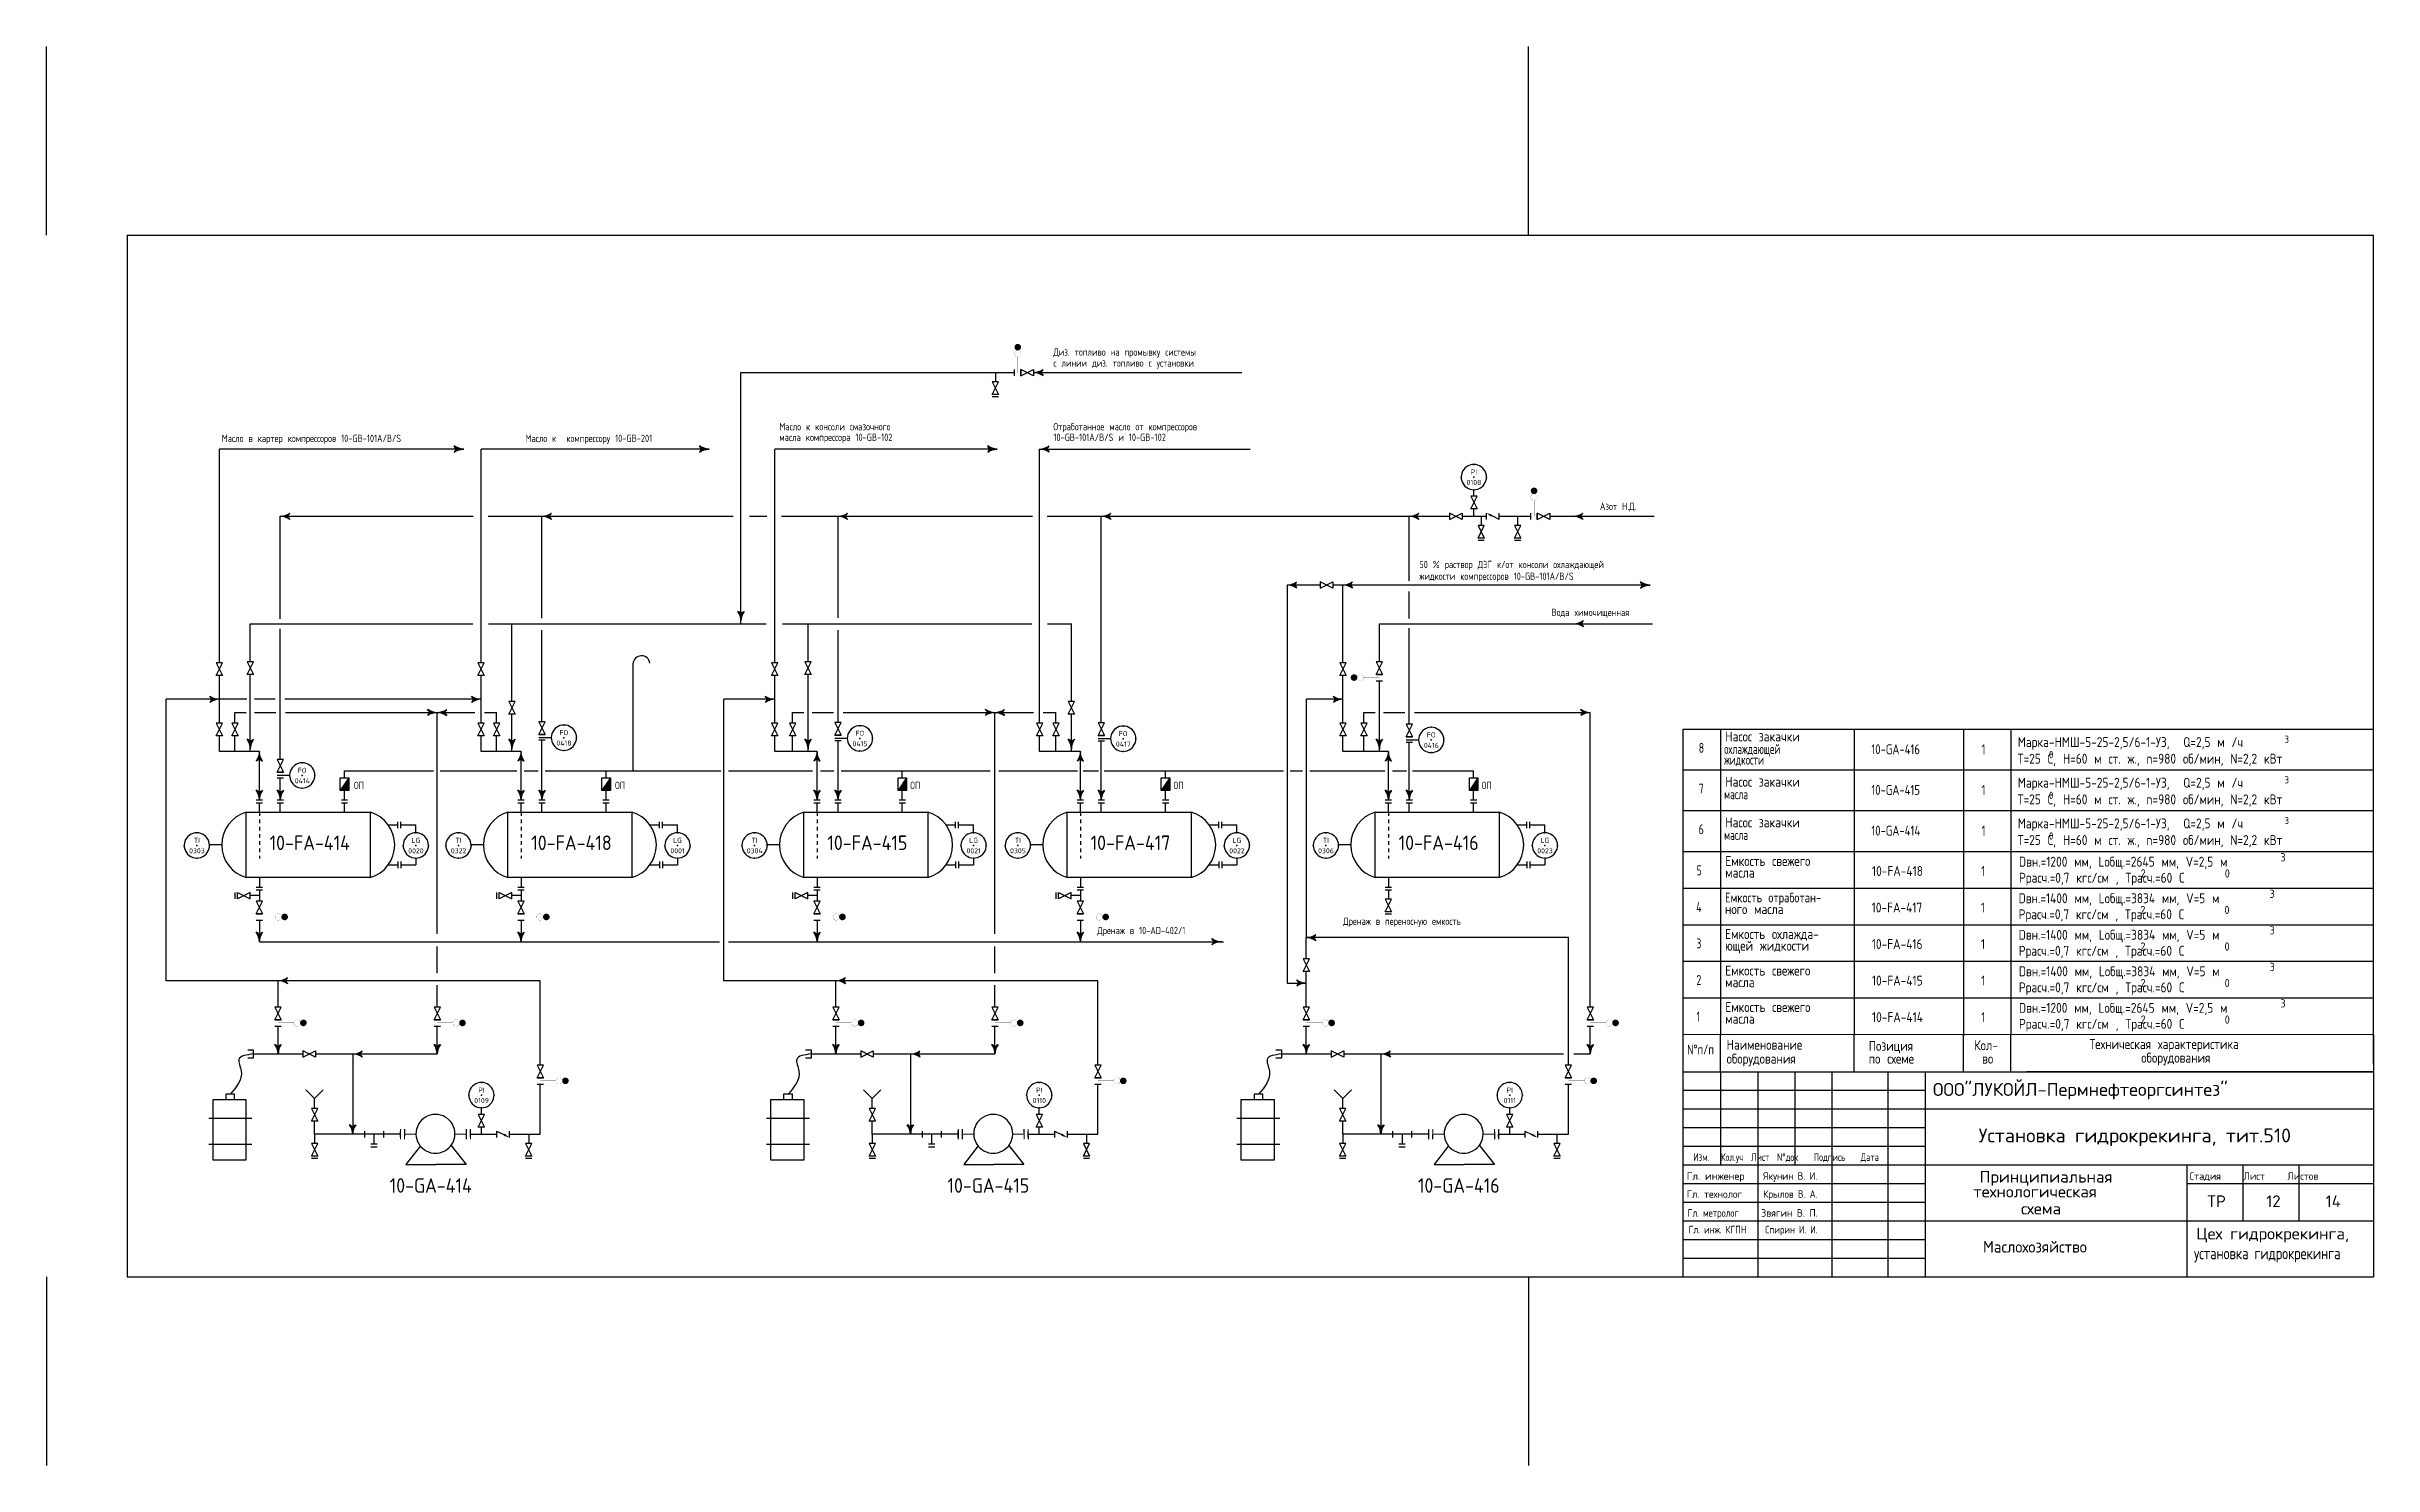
# Model space of a CAD drawing. Extents: x 191 to 392, y 167 to 206.
# Drawn here: x 190.6 to 254.7, y 166.7 to 205.8 of the extents above; entities that cross this region are included whole.
import ezdxf
from ezdxf.enums import TextEntityAlignment as Align

# ---------------------------------------------------------------- set-up
doc = ezdxf.new("R2010")
doc.units = 0
doc.linetypes.add('DASH', pattern=[0.15625, 0.09375, -0.0625])
doc.layers.get('0').update_dxf_attribs({"linetype": 'CONTINUOUS'})
for name, color, linetype in [('1', 2, 'CONTINUOUS'), ('CORPORATSERV', 3, 'CONTINUOUS'), ('IN-ATTRIBS', 7, 'CONTINUOUS'), ('IN-SOFTWARE', 7, 'CONTINUOUS'), ('IN-TEXT', 1, 'CONTINUOUS')]:
    doc.layers.add(name, color=color, linetype=linetype)
doc.styles.add('ATTRIBS', font='SIMPLEX', dxfattribs={"width": 0.8, "height": 0.125})
doc.styles.add('NARROW', font='simplex', dxfattribs={"width": 0.75, "height": 0.1})
doc.styles.add('S1', font='SIMPLEX.shx')
doc.styles.get("Standard").update_dxf_attribs({"font": 'ISOCP'})
doc.styles.add('STYLE', font='txt.shx', dxfattribs={"width": 0.8, "height": 4})

msp = doc.modelspace()

# ---------------------------------------------------------------- texts
at = {"color": 4, "linetype": 'CONTINUOUS', "ltscale": 2}
for s, p in [('10-FA-414', (196.699, 183.621)), ('10-FA-418', (203.909, 183.621)), ('10-FA-415', (212.068, 183.621)), ('10-FA-417', (219.322, 183.621)), ('10-FA-416', (227.81, 183.621)), ('10-GA-414', (200.009, 174.177)), ('10-GA-415', (215.378, 174.177)), ('10-GA-416', (228.342, 174.177))]:
    msp.add_text(s, height=0.4, dxfattribs=at).set_placement(p)
at = {"layer": '1', "color": 7, "style": 'S1'}
msp.add_text('ООО"ЛУКОЙЛ-Пермнефтеоргсинтез"', height=0.35601, dxfattribs=at).set_placement((242.532, 176.845))
at = {"layer": 'CORPORATSERV', "color": 1, "style": 'STYLE', "width": 0.8}
for s, p in [('Диз. топливо на промывку системы ', (218.298, 197.242, 0.172)), ('с линии диз. топливо с установки', (218.298, 196.94, 0.172)), ('Масло в картер компрессоров 10-GB-101А/В/S', (195.382, 194.864, 0.172)), ('Масло к  компрессору 10-GB-201', (203.752, 194.864, 0.172)), ('масла компрессора 10-GB-102', (210.747, 194.893, 0.172)), ('Масло к консоли смазочного ', (210.747, 195.186, 0.172)), ('10-GB-101A/B/S и 10-GB-102', (218.298, 194.893, 0.172)), ('Отработанное масло от компрессоров ', (218.298, 195.186, 0.172)), ('Азот Н.Д.', (233.358, 192.991, 0.172)), ('жидкости компрессоров 10-GB-101A/B/S', (228.38, 191.065, 0.172)), ('50 % раствор ДЭГ к/от консоли охлаждающей', (228.38, 191.389, 0.172)), ('Вода химочищенная', (232.024, 190.068, 0.172)), ('ОП', (199.023, 185.302, 0.172)), ('ОП', (206.219, 185.302, 0.172)), ('ОП', (214.351, 185.302, 0.172)), ('ОП', (221.61, 185.302, 0.172)), ('ОП', (230.098, 185.302, 0.172)), ('Дренаж в 10-АD-402/1', (219.506, 181.303, 0.172)), ('Дренаж в переносную емкость', (226.283, 181.558, 0.172))]:
    msp.add_text(s, height=0.2, dxfattribs=at).set_placement(p)
at = {"layer": 'CORPORATSERV', "color": 7}
for s, height, style, width, p in [('Насос закачки', 0.27315, 'STYLE', 0.8, (236.812, 186.612, 1.182)), ('Марка-НМШ-5-25-2,5/6-1-У3,  Q=2,5 м /ч', 0.27315, 'STYLE', 0.8, (244.869, 186.458, 1.182)), ('8', 0.273, 'STYLE', 0.7, (236.078, 186.299, 1.182)), ('жидкости', 0.2732, 'STYLE', 0.65, (236.781, 185.972, 1.182)), ('охлаждающей', 0.27315, 'STYLE', 0.65, (236.781, 186.268, 1.182)), ('10-GA-416', 0.2732, 'STYLE', 0.75, (240.837, 186.26, 1.182)), ('1', 0.273, 'STYLE', 0.8, (243.87, 186.257, 1.042)), ('Т=25 С, Н=60 м ст. ж., n=980 об/мин, N=2,2 кВт', 0.27315, 'STYLE', 0.8, (244.869, 186, 1.182)), ('7', 0.273, 'STYLE', 0.7, (236.078, 185.179, 1.182)), ('Насос закачки', 0.27315, 'STYLE', 0.8, (236.812, 185.365, 1.182)), ('10-GA-415', 0.2732, 'STYLE', 0.75, (240.837, 185.14, 1.182)), ('1', 0.273, 'STYLE', 0.8, (243.87, 185.137, 1.042)), ('Марка-НМШ-5-25-2,5/6-1-У3,  Q=2,5 м /ч', 0.27315, 'STYLE', 0.8, (244.869, 185.338, 1.182)), ('масла', 0.2732, 'STYLE', 0.65, (236.781, 185.021, 1.182)), ('Т=25 С, Н=60 м ст. ж., n=980 об/мин, N=2,2 кВт', 0.27315, 'STYLE', 0.8, (244.869, 184.88, 1.182)), ('6', 0.273, 'STYLE', 0.7, (236.078, 184.058, 1.182)), ('масла', 0.2732, 'STYLE', 0.65, (236.781, 183.9, 1.182)), ('Насос закачки', 0.27315, 'STYLE', 0.8, (236.812, 184.245, 1.182)), ('10-GA-414', 0.2732, 'STYLE', 0.75, (240.837, 184.019, 1.182)), ('1', 0.273, 'STYLE', 0.8, (243.87, 184.017, 1.042)), ('Т=25 С, Н=60 м ст. ж., n=980 об/мин, N=2,2 кВт', 0.27315, 'STYLE', 0.8, (244.869, 183.759, 1.182)), ('Марка-НМШ-5-25-2,5/6-1-У3,  Q=2,5 м /ч', 0.27315, 'STYLE', 0.8, (244.869, 184.217, 1.182)), ('Емкость свежего', 0.27315, 'STYLE', 0.8, (236.812, 183.182, 0.867)), ('Dвн.=1200 мм, Lобщ.=2645 мм, V=2,5 м', 0.27315, 'STYLE', 0.8, (244.904, 183.162, 1.037)), ('5', 0.273, 'STYLE', 0.7, (236.019, 182.922, 1.182)), ('масла', 0.2732, 'STYLE', 0.8, (236.812, 182.86, 0.867)), ('10-FA-418', 0.2732, 'STYLE', 0.8, (240.854, 182.906, 1.898)), ('1', 0.273, 'STYLE', 0.8, (243.863, 182.906, 1.043)), ('Ррасч.=0,7 кгс/см , Трасч.=60 С', 0.27315, 'STYLE', 0.8, (244.904, 182.72, 1.037)), ('4', 0.273, 'STYLE', 0.7, (236.01, 181.915, 1.182)), ('Емкость отработан-', 0.27, 'STYLE', 0.75, (236.803, 182.176, 0.866)), ('10-FA-417', 0.2732, 'STYLE', 0.8, (240.845, 181.9, 1.898)), ('1', 0.273, 'STYLE', 0.8, (243.854, 181.899, 1.042)), ('Dвн.=1400 мм, Lобщ.=3834 мм, V=5 м', 0.27315, 'STYLE', 0.8, (244.894, 182.155, 1.037)), ('ного масла', 0.2732, 'STYLE', 0.8, (236.803, 181.854, 0.866)), ('Ррасч.=0,7 кгс/см , Трасч.=60 С', 0.27315, 'STYLE', 0.8, (244.894, 181.714, 1.037)), ('3', 0.273, 'STYLE', 0.7, (236.013, 180.909, 0.846)), ('ющей жидкости', 0.27315, 'STYLE', 0.8, (236.806, 180.847, 0.53)), ('Емкость охлажда-', 0.27315, 'STYLE', 0.8, (236.806, 181.169, 0.53)), ('10-FA-416', 0.2732, 'STYLE', 0.8, (240.848, 180.893, 1.561)), ('1', 0.273, 'STYLE', 0.8, (243.857, 180.893, 0.706)), ('Dвн.=1400 мм, Lобщ.=3834 мм, V=5 м', 0.27315, 'STYLE', 0.8, (244.897, 181.148, 0.7)), ('Ррасч.=0,7 кгс/см , Трасч.=60 С', 0.27315, 'STYLE', 0.8, (244.897, 180.707, 0.7)), ('2', 0.273, 'STYLE', 0.7, (236.016, 179.902, 0.509)), ('Емкость свежего', 0.27315, 'STYLE', 0.8, (236.809, 180.162, 0.193)), ('Dвн.=1400 мм, Lобщ.=3834 мм, V=5 м', 0.27315, 'STYLE', 0.8, (244.901, 180.142, 0.363)), ('масла', 0.2732, 'STYLE', 0.8, (236.809, 179.841, 0.193)), ('10-FA-415', 0.2732, 'STYLE', 0.8, (240.851, 179.886, 1.224)), ('1', 0.273, 'STYLE', 0.8, (243.86, 179.886, 0.369)), ('Ррасч.=0,7 кгс/см , Трасч.=60 С', 0.27315, 'STYLE', 0.8, (244.901, 179.7, 0.363)), ('1', 0.273, 'STYLE', 0.7, (236.019, 178.895, 0.172)), ('масла', 0.2732, 'STYLE', 0.8, (236.812, 178.834, -0.144)), ('Емкость свежего', 0.27315, 'STYLE', 0.8, (236.812, 179.156, -0.144)), ('10-FA-414', 0.2732, 'STYLE', 0.8, (240.854, 178.88, 0.887)), ('1', 0.273, 'STYLE', 0.8, (243.863, 178.879, 0.032)), ('Dвн.=1200 мм, Lобщ.=2645 мм, V=2,5 м', 0.27315, 'STYLE', 0.8, (244.904, 179.135, 0.026)), ('Ррасч.=0,7 кгс/см , Трасч.=60 С', 0.27315, 'STYLE', 0.8, (244.904, 178.694, 0.026)), ('N%%dп/п', 0.2732, 'STYLE', 0.7, (235.762, 177.989, -0.689)), ('Наименование', 0.27315, 'STYLE', 0.8, (236.847, 178.119, -0.689)), ('Позиция', 0.2732, 'STYLE', 0.8, (240.764, 178.087, -0.689)), ('Кол-', 0.2732, 'STYLE', 0.8, (243.673, 178.103, -0.689)), ('Техническая характеристика', 0.27315, 'STYLE', 0.8, (246.843, 178.136, -0.689)), ('оборудования', 0.27315, 'STYLE', 0.8, (236.847, 177.734, -0.689)), ('по схеме', 0.2732, 'STYLE', 0.8, (240.764, 177.734, -0.689)), ('во', 0.2732, 'STYLE', 0.8, (243.889, 177.734, -0.689)), ('оборудования', 0.27315, 'STYLE', 0.8, (248.274, 177.761, -0.689)), ('Изм.   Кол.уч  Лист  N%%dдок    Подпись    Дата', 0.20855, 'S1', 0.75, (235.932, 175.054)), ('Гл. инженер', 0.20855, 'S1', 0.95, (235.749, 174.533)), ('Якунин В. И.', 0.20855, 'S1', 0.85, (237.858, 174.533)), ('Стадия     Лист     Листов', 0.20855, 'S1', 0.9, (249.602, 174.533)), ('Гл. технолог', 0.20855, 'S1', 0.9, (235.749, 174.037)), ('Крылов В. А.', 0.20855, 'S1', 0.85, (237.858, 174.037)), ('Гл. метролог', 0.20855, 'S1', 0.8, (235.775, 173.516)), ('Гл. инж. КГПН', 0.20855, 'S1', 0.8, (235.801, 173.057)), ('Звягин В. П.', 0.20855, 'S1', 0.9, (237.802, 173.516)), ('Спирин И. И.', 0.20855, 'S1', 0.8, (237.911, 173.057)), ('Маслохозяйство ', 0.32192, 'S1', 0.9, (243.913, 172.528, 0.861)), ('установка гидрокрекинга', 0.32192, 'S1', 0.75, (249.727, 172.345))]:
    msp.add_text(s, height=height, dxfattribs=dict(at, style=style, width=width)).set_placement(p)
at = {"layer": 'CORPORATSERV', "color": 7, "style": 'S1'}
for s, height, p in [('Установка гидрокрекинга, тит.510', 0.38307, (243.793, 175.565)), ('Принципиальная', 0.32192, (243.819, 174.456)), ('технологическая ', 0.32192, (243.644, 174.047)), ('схема', 0.3219, (244.96, 173.579)), ('ТР', 0.3219, (250.092, 173.782)), ('12', 0.3219, (251.716, 173.782)), ('14', 0.3219, (253.354, 173.782)), ('Цех гидрокрекинга,', 0.32192, (249.786, 172.892))]:
    msp.add_text(s, height=height, dxfattribs=at).set_placement(p)
at = {"layer": 'IN-TEXT', "color": 7}
for s, height, p in [('3', 0.2, (252.218, 186.574, 1.182)), ('0', 0.2, (245.73, 186.147, 1.182)), ('3', 0.2, (252.218, 185.453, 1.182)), ('0', 0.2, (245.73, 185.027, 1.182)), ('0', 0.2, (245.73, 183.906, 1.182)), ('3', 0.2, (252.218, 184.333, 1.182)), ('3', 0.227, (252.108, 183.307, 1.037)), ('2', 0.227, (248.257, 182.862, 1.037)), ('0', 0.227, (250.574, 182.862, 1.037)), ('3', 0.227, (251.805, 182.301, 1.037)), ('2', 0.227, (248.248, 181.855, 1.037)), ('0', 0.227, (250.565, 181.855, 1.037)), ('3', 0.227, (251.808, 181.294, 0.7)), ('2', 0.227, (248.251, 180.848, 0.7)), ('0', 0.227, (250.568, 180.848, 0.7)), ('3', 0.227, (251.811, 180.287, 0.363)), ('2', 0.227, (248.254, 179.842, 0.363)), ('0', 0.227, (250.571, 179.842, 0.363)), ('2', 0.227, (248.257, 178.835, 0.026)), ('0', 0.227, (250.574, 178.835, 0.026)), ('3', 0.227, (252.108, 179.281, 0.026))]:
    msp.add_text(s, height=height, dxfattribs=at).set_placement(p)

# ---------------------------------------------------------------- blocks, each defined once
blk = doc.blocks.new('-ARROW')
blk.add_line((0.085, 0), (0.125, 0))
for points in [[(0.085, 0), (0, 0), (0.085, 0), (0.124, 0.025)], [(0.085, 0), (0, 0), (0.085, 0), (0.124, -0.025)]]:
    blk.add_solid(points)
blk = doc.blocks.new('PI35')
at = {"layer": 'IN-ATTRIBS'}
for p in [(-0.25, 0), (0, 0.25), (0, 0), (0.25, 0), (0, -0.25)]:
    blk.add_point(p, dxfattribs=at)
at = {"layer": 'IN-ATTRIBS', "flags": 1}
for tag, style, width, p in [('DWGNO', 'ATTRIBS', 0.8, (0.003, 0.447)), ('IDNUM', 'ATTRIBS', 0.8, (0.009, 0.584)), ('FILENO', 'ATTRIBS', 0.8, (-0.003, 0.311)), ('LOC', 'ATTRIBS', 0.8, (-0.08, -0.422)), ('INSTALL', 'ATTRIBS', 0.8, (-0.087, -0.699)), ('DATE', 'ATTRIBS', 0.8, (-0.088, -0.969)), ('SERV', 'ATTRIBS', 0.8, (-0.083, -0.838)), ('SIG', 'ATTRIBS', 0.8, (-0.087, -0.563)), ('CSYS', 'NARROW', 0.75, (-0.087, -1.243)), ('DES', 'NARROW', 0.75, (-0.087, -1.102))]:
    blk.add_attdef(tag, text='', height=0.1, dxfattribs=dict(at, style=style, width=width)).set_placement(p, align=Align.CENTER)
at = {"layer": 'IN-ATTRIBS', "style": 'ATTRIBS'}
blk.add_attdef('SYSCDV', text='', height=0.1, dxfattribs=at).set_placement((-0.312, 0.141), align=Align.RIGHT)
at = {"layer": 'IN-ATTRIBS', "style": 'ATTRIBS', "flags": 1}
blk.add_attdef('SYSCDI', text='', height=0.1, dxfattribs=at).set_placement((-0.312, 0.312), align=Align.RIGHT)
at = {"layer": 'IN-ATTRIBS', "style": 'S1'}
for tag, p in [('INSTTYPE', (0, 0.05)), ('TAGNUM', (0.002, -0.156)), ('MD', (0.402, -0.565)), ('SZ', (0.402, -0.696))]:
    blk.add_attdef(tag, text='', height=0.1, dxfattribs=at).set_placement(p, align=Align.CENTER)
for tag, p in [('A1', (0.323, 0.115)), ('A2', (0.323, -0.035)), ('XT', (0.324, 0.257)), ('A3', (0.323, -0.185)), ('RES', (0.323, -0.342))]:
    blk.add_attdef(tag, p, '', height=0.1, dxfattribs=at)
blk = doc.blocks.new('PE2')
for points in [[(0, 0, 0.150368), (0.188, 0.062, 0.150368)], [(0.125, 0, 0.206864), (0.188, 0.062, 0.206864)], [(0.125, 0, -0.206864), (0.188, -0.062, -0.206864)]]:
    blk.add_lwpolyline(points, format="xyb")
blk.add_arc((-0.008, -0.336), 0.336, 54.4623, 88.6678)
for points in [[(0, 0), (0.125, 0), (0.04, 0.003), (0.141, 0.008)], [(0, 0), (0.125, 0), (0.04, -0.003), (0.141, -0.008)], [(0.04, 0.003), (0.141, 0.008), (0.079, 0.011), (0.156, 0.019)], [(0.079, 0.011), (0.156, 0.019), (0.117, 0.024), (0.169, 0.031)], [(0.117, 0.024), (0.169, 0.031), (0.154, 0.041), (0.179, 0.046)], [(0.154, 0.041), (0.179, 0.046), (0.188, 0.062)], [(0.04, -0.003), (0.141, -0.008), (0.079, -0.011), (0.156, -0.019)], [(0.079, -0.011), (0.156, -0.019), (0.117, -0.024), (0.169, -0.031)], [(0.117, -0.024), (0.169, -0.031), (0.154, -0.041), (0.179, -0.046)], [(0.154, -0.041), (0.179, -0.046), (0.188, -0.062)]]:
    blk.add_solid(points)

# ---------------------------------------------------------------- hatches: boundary and pattern name
for points in [[(198.648, 185.257), (198.88, 185.257), (198.88, 185.608)], [(205.858, 185.257), (206.09, 185.257), (206.09, 185.608)], [(214.017, 185.257), (214.249, 185.257), (214.249, 185.608)], [(221.271, 185.257), (221.503, 185.257), (221.503, 185.608)], [(229.759, 185.257), (229.991, 185.257), (229.991, 185.608)]]:
    msp.add_hatch(color=5).paths.add_polyline_path(points)

# ---------------------------------------------------------------- linework, layer by layer
at = {"color": 7}
for p, q in [((190.554, 200.561), (190.554, 205.76)), ((231.391, 200.561), (231.391, 205.76)), ((204.115, 186.718), (204.46, 186.718)), ((212.274, 186.7), (212.619, 186.7)), ((219.528, 186.69), (219.873, 186.69)), ((228.016, 186.656), (228.361, 186.656)), ((196.905, 185.68), (197.25, 185.68)), ((200.313, 184.311), (200.73, 184.311)), ((200.73, 184.097), (200.73, 184.311)), ((207.523, 184.311), (207.94, 184.311)), ((207.94, 184.097), (207.94, 184.311)), ((215.682, 184.311), (216.099, 184.311)), ((216.099, 184.097), (216.099, 184.311)), ((222.936, 184.311), (223.353, 184.311)), ((223.353, 184.097), (223.353, 184.311)), ((231.424, 184.311), (231.841, 184.311)), ((231.841, 184.097), (231.841, 184.311)), ((195.381, 183.762), (195.043, 183.762)), ((200.73, 183.4), (200.73, 183.213)), ((202.591, 183.762), (202.254, 183.762)), ((207.94, 183.4), (207.94, 183.213)), ((210.75, 183.762), (210.412, 183.762)), ((216.099, 183.4), (216.099, 183.213)), ((218.004, 183.762), (217.667, 183.762)), ((223.353, 183.4), (223.353, 183.213)), ((226.492, 183.762), (226.154, 183.762)), ((231.841, 183.4), (231.841, 183.213)), ((200.313, 183.213), (200.73, 183.213)), ((207.523, 183.213), (207.94, 183.213)), ((215.682, 183.213), (216.099, 183.213)), ((222.936, 183.213), (223.353, 183.213)), ((231.424, 183.213), (231.841, 183.213)), ((235.647, 178.542, 0.172), (254.672, 178.543, 0.001)), ((236.676, 177.506), (236.676, 178.542, -0.144)), ((240.365, 177.506, 1.033), (240.365, 178.542, 0.887)), ((243.377, 177.506, 0.172), (243.377, 178.542, 0.026)), ((244.683, 177.506, 0.172), (244.683, 178.542, 0.026)), ((235.647, 177.506, 0.172), (254.672, 177.506, 0.172)), ((235.647, 177.002, 0.861), (242.332, 177.002, 0.861)), ((239.761, 171.861, 0.861), (239.761, 177.506, 0.861)), ((241.303, 171.861, 0.861), (241.303, 177.506, 0.861)), ((242.332, 171.861, 0.861), (242.332, 177.506, 0.861)), ((254.672, 177.506, 0.172), (245.108, 177.506, 0.172)), ((235.647, 176.488, 0.861), (254.672, 176.488, 0.861)), ((235.647, 175.974, 0.861), (242.332, 175.974, 0.861)), ((235.647, 175.46, 0.861), (242.332, 175.46, 0.861)), ((235.647, 174.946, 0.861), (254.672, 174.946, 0.861)), ((235.647, 174.431, 0.861), (242.332, 174.431, 0.861)), ((249.53, 174.946, 0.861), (249.53, 171.861, 0.861)), ((249.53, 174.431, 0.861), (254.672, 174.431, 0.861)), ((251.073, 174.946, 0.861), (251.073, 173.403, 0.861)), ((252.615, 174.946, 0.861), (252.615, 173.403, 0.861)), ((235.647, 173.917, 0.861), (242.332, 173.917, 0.861)), ((235.647, 173.403, 0.861), (254.672, 173.403, 0.861)), ((235.647, 172.889, 0.861), (242.332, 172.889, 0.861)), ((190.554, 171.861), (190.554, 166.663)), ((231.391, 171.861), (231.391, 166.663)), ((235.647, 172.375, 0.861), (242.332, 172.375, 0.861)), ((254.653, 171.861), (254.672, 171.861))]:
    msp.add_line(p, q, dxfattribs=at)
at = {"color": 2}
for p, q in [((217.229, 196.691), (217.229, 196.865)), ((217.403, 196.691), (217.403, 196.865)), ((216.7, 196.778), (216.7, 196.523)), ((230.085, 192.819), (230.085, 192.564)), ((230.229, 192.732), (230.229, 192.907)), ((230.578, 192.732), (230.578, 192.907)), ((231.087, 192.819), (231.087, 192.564)), ((231.456, 192.732), (231.456, 192.907)), ((231.63, 192.732), (231.63, 192.907)), ((227.192, 188.46), (227.367, 188.46)), ((227.192, 188.285), (227.367, 188.285)), ((204.117, 186.803), (204.292, 186.803)), ((204.117, 186.653), (204.292, 186.653)), ((212.276, 186.784), (212.45, 186.784)), ((212.276, 186.635), (212.45, 186.635)), ((219.53, 186.774), (219.705, 186.774)), ((219.53, 186.625), (219.705, 186.625)), ((228.018, 186.74), (228.192, 186.74)), ((228.018, 186.591), (228.192, 186.591)), ((196.907, 185.764), (197.081, 185.764)), ((196.907, 185.614), (197.081, 185.614)), ((196.331, 185.004), (196.505, 185.004)), ((196.331, 184.923), (196.505, 184.923)), ((196.418, 184.662), (196.418, 184.923)), ((196.907, 185.004), (197.081, 185.004)), ((196.907, 184.923), (197.081, 184.923)), ((196.994, 184.662), (196.994, 184.923)), ((198.677, 185.004), (198.851, 185.004)), ((198.677, 184.923), (198.851, 184.923)), ((198.764, 184.662), (198.764, 184.923)), ((203.541, 185.004), (203.715, 185.004)), ((203.541, 184.923), (203.715, 184.923)), ((203.628, 184.662), (203.628, 184.923)), ((204.117, 185.004), (204.292, 185.004)), ((204.117, 184.923), (204.292, 184.923)), ((204.204, 184.662), (204.204, 184.923)), ((205.887, 185.004), (206.061, 185.004)), ((205.887, 184.923), (206.061, 184.923)), ((205.974, 184.662), (205.974, 184.923)), ((211.7, 185.004), (211.874, 185.004)), ((211.7, 184.923), (211.874, 184.923)), ((211.787, 184.662), (211.787, 184.923)), ((212.276, 185.004), (212.45, 185.004)), ((212.276, 184.923), (212.45, 184.923)), ((212.363, 184.662), (212.363, 184.923)), ((214.046, 185.004), (214.22, 185.004)), ((214.046, 184.923), (214.22, 184.923)), ((214.133, 184.662), (214.133, 184.923)), ((218.954, 185.004), (219.128, 185.004)), ((218.954, 184.923), (219.128, 184.923)), ((219.041, 184.662), (219.041, 184.923)), ((219.53, 185.004), (219.705, 185.004)), ((219.53, 184.923), (219.705, 184.923)), ((219.617, 184.662), (219.617, 184.923)), ((221.3, 185.004), (221.474, 185.004)), ((221.3, 184.923), (221.474, 184.923)), ((221.387, 184.662), (221.387, 184.923)), ((227.442, 185.004), (227.616, 185.004)), ((227.442, 184.923), (227.616, 184.923)), ((227.529, 184.662), (227.529, 184.923)), ((228.018, 185.004), (228.192, 185.004)), ((228.018, 184.923), (228.192, 184.923)), ((228.105, 184.662), (228.105, 184.923)), ((229.788, 185.004), (229.962, 185.004)), ((229.788, 184.923), (229.962, 184.923)), ((229.875, 184.662), (229.875, 184.923)), ((199.971, 184.311), (200.232, 184.311)), ((200.232, 184.224), (200.232, 184.398)), ((200.313, 184.224), (200.313, 184.398)), ((207.181, 184.311), (207.442, 184.311)), ((207.442, 184.224), (207.442, 184.398)), ((207.523, 184.224), (207.523, 184.398)), ((215.34, 184.311), (215.601, 184.311)), ((215.601, 184.224), (215.601, 184.398)), ((215.682, 184.224), (215.682, 184.398)), ((222.594, 184.311), (222.855, 184.311)), ((222.855, 184.224), (222.855, 184.398)), ((222.936, 184.224), (222.936, 184.398)), ((231.082, 184.311), (231.343, 184.311)), ((231.343, 184.224), (231.343, 184.398)), ((231.424, 184.224), (231.424, 184.398)), ((196.418, 182.862), (196.418, 182.6)), ((199.971, 183.213), (200.232, 183.213)), ((200.232, 183.3), (200.232, 183.125)), ((200.313, 183.3), (200.313, 183.125)), ((203.628, 182.862), (203.628, 182.6)), ((207.181, 183.213), (207.442, 183.213)), ((207.442, 183.3), (207.442, 183.125)), ((207.523, 183.3), (207.523, 183.125)), ((211.787, 182.862), (211.787, 182.6)), ((215.34, 183.213), (215.601, 183.213)), ((215.601, 183.3), (215.601, 183.125)), ((215.682, 183.3), (215.682, 183.125)), ((219.041, 182.862), (219.041, 182.6)), ((222.594, 183.213), (222.855, 183.213)), ((222.855, 183.3), (222.855, 183.125)), ((222.936, 183.3), (222.936, 183.125)), ((227.529, 182.862), (227.529, 182.6)), ((231.082, 183.213), (231.343, 183.213)), ((231.343, 183.3), (231.343, 183.125)), ((231.424, 183.3), (231.424, 183.125)), ((196.418, 182.366), (196.163, 182.366)), ((196.331, 182.6), (196.505, 182.6)), ((196.331, 182.52), (196.505, 182.52)), ((203.628, 182.366), (203.373, 182.366)), ((203.541, 182.6), (203.715, 182.6)), ((203.541, 182.52), (203.715, 182.52)), ((211.787, 182.366), (211.532, 182.366)), ((211.7, 182.6), (211.874, 182.6)), ((211.7, 182.52), (211.874, 182.52)), ((219.041, 182.366), (218.786, 182.366)), ((218.954, 182.6), (219.128, 182.6)), ((218.954, 182.52), (219.128, 182.52)), ((227.442, 182.6), (227.616, 182.6)), ((227.442, 182.52), (227.616, 182.52)), ((227.529, 182.52), (227.529, 182.265)), ((196.331, 181.864), (196.505, 181.864)), ((196.331, 181.689), (196.505, 181.689)), ((203.541, 181.864), (203.715, 181.864)), ((203.541, 181.689), (203.715, 181.689)), ((211.7, 181.864), (211.874, 181.864)), ((211.7, 181.689), (211.874, 181.689)), ((218.954, 181.864), (219.128, 181.864)), ((218.954, 181.689), (219.128, 181.689)), ((196.847, 178.943), (197.021, 178.943)), ((201.231, 178.943), (201.405, 178.943)), ((212.216, 178.943), (212.39, 178.943)), ((216.6, 178.943), (216.774, 178.943)), ((225.179, 178.943), (225.354, 178.943)), ((233.004, 178.943), (233.178, 178.943)), ((196.847, 178.769), (197.021, 178.769)), ((201.231, 178.769), (201.405, 178.769)), ((212.216, 178.769), (212.39, 178.769)), ((216.6, 178.769), (216.774, 178.769)), ((225.179, 178.769), (225.354, 178.769)), ((233.004, 178.769), (233.178, 178.769)), ((204.069, 177.348), (204.243, 177.348)), ((204.069, 177.173), (204.243, 177.173)), ((219.438, 177.348), (219.612, 177.348)), ((219.438, 177.173), (219.612, 177.173)), ((232.401, 177.348), (232.575, 177.348)), ((232.401, 177.173), (232.575, 177.173)), ((197.938, 175.788), (197.938, 175.533)), ((199.574, 175.788), (199.574, 175.526)), ((202.957, 175.875), (202.957, 175.701)), ((203.306, 175.875), (203.306, 175.701)), ((203.841, 175.788), (203.841, 175.533)), ((213.307, 175.788), (213.307, 175.533)), ((214.943, 175.788), (214.943, 175.526)), ((218.326, 175.875), (218.326, 175.701)), ((218.675, 175.875), (218.675, 175.701)), ((219.21, 175.788), (219.21, 175.533)), ((226.27, 175.788), (226.27, 175.533)), ((227.906, 175.788), (227.906, 175.526)), ((231.289, 175.875), (231.289, 175.701)), ((231.638, 175.875), (231.638, 175.701)), ((232.173, 175.788), (232.173, 175.533)), ((199.487, 175.526), (199.661, 175.526)), ((199.487, 175.446), (199.661, 175.446)), ((214.856, 175.526), (215.03, 175.526)), ((214.856, 175.446), (215.03, 175.446)), ((227.819, 175.526), (227.993, 175.526)), ((227.819, 175.446), (227.993, 175.446))]:
    msp.add_line(p, q, dxfattribs=at)
at = {"color": 5}
for p, q in [((209.688, 189.855), (209.688, 196.778)), ((209.688, 196.778), (217.229, 196.778)), ((217.752, 196.778), (223.49, 196.778)), ((196.994, 192.819), (202.313, 192.819)), ((196.994, 189.987), (196.994, 192.819)), ((202.723, 192.819), (209.475, 192.819)), ((204.204, 190.012), (204.204, 192.819)), ((209.927, 192.819), (210.399, 192.819)), ((210.809, 192.819), (217.726, 192.819)), ((212.363, 190.02), (212.363, 192.819)), ((218.13, 192.819), (229.213, 192.819)), ((219.617, 187.123), (219.617, 192.819)), ((228.105, 191.041), (228.105, 192.819)), ((229.562, 192.819), (230.229, 192.819)), ((230.578, 192.819), (231.456, 192.819)), ((231.979, 192.819), (234.852, 192.819)), ((224.737, 190.921), (224.737, 179.956)), ((225.648, 190.921), (224.737, 190.921)), ((226.275, 190.921), (225.997, 190.921)), ((228.105, 190.004), (228.105, 190.745)), ((196.168, 188.808), (196.168, 189.855)), ((196.168, 189.855), (202.304, 189.855)), ((202.732, 189.855), (210.38, 189.855)), ((203.379, 187.71), (203.379, 189.855)), ((210.83, 189.855), (217.707, 189.855)), ((211.537, 188.808), (211.537, 189.855)), ((218.136, 189.855), (218.792, 189.855)), ((218.792, 187.71), (218.792, 189.855)), ((227.279, 188.808), (227.279, 189.855)), ((227.279, 189.855), (234.803, 189.855)), ((196.994, 186.113), (196.994, 189.716)), ((204.204, 187.151), (204.204, 189.683)), ((212.363, 187.133), (212.363, 189.675)), ((228.105, 187.089), (228.105, 189.732)), ((206.714, 185.803), (206.714, 188.748)), ((196.168, 186.331), (196.168, 188.46)), ((211.537, 186.331), (211.537, 188.46)), ((227.279, 186.331), (227.279, 188.285)), ((195.744, 187.12), (195.744, 187.41)), ((195.744, 187.41), (196.054, 187.41)), ((196.285, 187.41), (196.87, 187.41)), ((197.135, 187.41), (202.359, 187.41)), ((201.318, 181.312), (201.318, 187.41)), ((202.625, 187.41), (202.954, 187.41)), ((202.954, 187.12), (202.954, 187.41)), ((203.379, 186.331), (203.379, 187.361)), ((211.113, 187.41), (211.424, 187.41)), ((211.113, 187.12), (211.113, 187.41)), ((211.654, 187.41), (212.239, 187.41)), ((212.504, 187.41), (217.75, 187.41)), ((216.687, 181.312), (216.687, 187.41)), ((218.016, 187.41), (218.367, 187.41)), ((218.367, 187.12), (218.367, 187.41)), ((218.792, 186.331), (218.792, 187.361)), ((226.855, 187.12), (226.855, 187.41)), ((226.855, 187.41), (227.166, 187.41)), ((227.396, 187.41), (227.981, 187.41)), ((228.246, 187.41), (233.091, 187.41)), ((233.091, 181.081), (233.091, 187.41)), ((195.744, 186.331), (195.744, 186.771)), ((202.954, 186.331), (202.954, 186.771)), ((204.204, 185.004), (204.204, 186.653)), ((211.113, 186.331), (211.113, 186.771)), ((212.363, 185.004), (212.363, 186.635)), ((218.367, 186.331), (218.367, 186.771)), ((219.617, 185.004), (219.617, 186.625)), ((226.855, 186.331), (226.855, 186.771)), ((228.105, 185.004), (228.105, 186.591)), ((196.994, 185.004), (196.994, 185.614)), ((198.88, 185.608), (198.648, 185.257)), ((198.764, 185.608), (198.764, 185.803)), ((198.764, 185.803), (201.22, 185.803)), ((201.4, 185.803), (203.514, 185.803)), ((203.713, 185.803), (204.103, 185.803)), ((204.294, 185.803), (209.134, 185.803)), ((206.09, 185.608), (205.858, 185.257)), ((205.974, 185.608), (205.974, 185.803)), ((209.345, 185.803), (211.66, 185.803)), ((211.878, 185.803), (212.251, 185.803)), ((212.447, 185.803), (216.559, 185.803)), ((214.249, 185.608), (214.017, 185.257)), ((214.133, 185.608), (214.133, 185.803)), ((216.793, 185.803), (218.964, 185.803)), ((219.114, 185.803), (219.54, 185.803)), ((219.701, 185.803), (224.639, 185.803)), ((221.503, 185.608), (221.271, 185.257)), ((221.387, 185.608), (221.387, 185.803)), ((224.821, 185.803), (225.161, 185.803)), ((225.368, 185.803), (227.43, 185.803)), ((227.637, 185.803), (228.026, 185.803)), ((228.192, 185.803), (229.875, 185.803)), ((229.991, 185.608), (229.759, 185.257)), ((229.875, 185.608), (229.875, 185.803)), ((198.764, 185.004), (198.764, 185.257)), ((205.974, 185.004), (205.974, 185.257)), ((214.133, 185.004), (214.133, 185.257)), ((221.387, 185.004), (221.387, 185.257)), ((229.875, 185.004), (229.875, 185.257)), ((196.418, 182.52), (196.418, 182.212)), ((203.628, 182.52), (203.628, 182.212)), ((211.787, 182.52), (211.787, 182.212)), ((219.041, 182.52), (219.041, 182.212)), ((196.418, 181.689), (196.418, 181.092)), ((203.628, 181.689), (203.628, 181.092)), ((211.787, 181.689), (211.787, 181.092)), ((219.041, 181.689), (219.041, 181.092)), ((196.418, 181.092), (206.555, 181.092)), ((201.318, 180.231), (201.318, 180.958)), ((206.555, 181.092), (209.096, 181.092)), ((209.346, 181.092), (222.981, 181.092)), ((216.687, 180.231), (216.687, 180.958)), ((225.266, 180.622), (225.266, 181.206)), ((233.091, 179.292), (233.091, 181.081)), ((225.266, 179.292), (225.266, 180.273)), ((196.934, 179.292), (196.934, 180.019)), ((201.318, 179.292), (201.318, 179.895)), ((212.303, 179.292), (212.303, 180.019)), ((216.687, 179.292), (216.687, 179.895)), ((224.737, 179.956), (225.266, 179.956)), ((196.934, 178.001), (196.934, 178.769)), ((201.318, 178.001), (201.318, 178.769)), ((212.303, 178.001), (212.303, 178.769)), ((216.687, 178.001), (216.687, 178.769)), ((225.266, 178.001), (225.266, 178.769)), ((233.091, 178.001), (233.091, 178.769)), ((196.099, 178.119), (196.251, 178.119)), ((196.251, 177.883), (196.099, 177.883)), ((196.251, 178.119), (196.251, 177.883)), ((198.99, 178.001), (201.318, 178.001)), ((211.468, 178.119), (211.62, 178.119)), ((211.62, 177.883), (211.468, 177.883)), ((211.62, 178.119), (211.62, 177.883)), ((214.359, 178.001), (216.687, 178.001)), ((224.431, 178.119), (224.583, 178.119)), ((224.583, 177.883), (224.431, 177.883)), ((224.583, 178.119), (224.583, 177.883)), ((227.322, 178.001), (232.351, 178.001)), ((232.641, 178.001), (233.091, 178.001)), ((197.938, 176.772), (197.699, 177.011)), ((197.938, 176.772), (198.177, 177.011)), ((213.307, 176.772), (213.068, 177.011)), ((213.307, 176.772), (213.546, 177.011)), ((226.27, 176.772), (226.031, 177.011)), ((226.27, 176.772), (226.509, 177.011)), ((197.938, 176.495), (197.938, 176.772)), ((213.307, 176.495), (213.307, 176.772)), ((226.27, 176.495), (226.27, 176.772)), ((197.938, 175.788), (197.938, 176.147)), ((198.992, 175.788), (197.938, 175.788)), ((213.307, 175.788), (213.307, 176.147)), ((214.361, 175.788), (213.307, 175.788)), ((226.27, 175.788), (226.27, 176.147)), ((227.324, 175.788), (226.27, 175.788))]:
    msp.add_line(p, q, dxfattribs=at)
at = {"color": 2, "linetype": 'CONTINUOUS'}
for p, q in [((216.787, 196.111), (216.612, 196.111)), ((230.578, 192.732), (230.384, 192.828)), ((230.172, 192.152), (229.998, 192.152)), ((231.174, 192.152), (231, 192.152)), ((195.751, 182.279), (195.751, 182.453)), ((202.961, 182.279), (202.961, 182.453)), ((211.12, 182.279), (211.12, 182.453)), ((218.374, 182.279), (218.374, 182.453)), ((227.616, 181.853), (227.442, 181.853)), ((199.311, 175.875), (199.311, 175.701)), ((199.837, 175.875), (199.837, 175.701)), ((202.957, 175.875), (203.15, 175.78)), ((214.68, 175.875), (214.68, 175.701)), ((215.206, 175.875), (215.206, 175.701)), ((218.326, 175.875), (218.519, 175.78)), ((227.643, 175.875), (227.643, 175.701)), ((228.169, 175.875), (228.169, 175.701)), ((231.289, 175.875), (231.483, 175.78)), ((198.025, 175.121), (197.851, 175.121)), ((203.928, 175.121), (203.754, 175.121)), ((213.394, 175.121), (213.22, 175.121)), ((219.297, 175.121), (219.123, 175.121)), ((226.357, 175.121), (226.183, 175.121)), ((232.261, 175.121), (232.086, 175.121))]:
    msp.add_line(p, q, dxfattribs=at)
at = {"color": 3}
for p, q in [((195.318, 188.78), (195.318, 194.668)), ((202.049, 194.668), (195.318, 194.668)), ((202.528, 188.78), (202.528, 194.668)), ((208.81, 194.668), (202.528, 194.668)), ((210.621, 188.78), (210.621, 194.668)), ((216.75, 194.668), (210.621, 194.668)), ((217.919, 187.12), (217.919, 194.668)), ((217.919, 194.668), (223.724, 194.668)), ((226.275, 188.78), (226.275, 190.921)), ((234.737, 190.921), (226.275, 190.921)), ((195.318, 187.12), (195.318, 188.432)), ((202.528, 187.12), (202.528, 188.432)), ((210.621, 187.12), (210.621, 188.432)), ((226.275, 187.12), (226.275, 188.432)), ((193.851, 180.019), (193.851, 187.776)), ((195.594, 187.776), (193.851, 187.776)), ((196.073, 187.776), (195.594, 187.776)), ((196.853, 187.776), (196.285, 187.776)), ((202.528, 187.776), (197.119, 187.776)), ((209.22, 180.019), (209.22, 187.776)), ((210.621, 187.776), (209.22, 187.776)), ((225.274, 181.206), (225.274, 187.776)), ((226.275, 187.776), (225.274, 187.776)), ((195.318, 186.331), (195.318, 186.771)), ((202.528, 186.331), (202.528, 186.771)), ((210.621, 186.331), (210.621, 186.771)), ((217.919, 186.331), (217.919, 186.771)), ((226.275, 186.331), (226.275, 186.771)), ((196.418, 186.331), (195.318, 186.331)), ((196.418, 185.004), (196.418, 186.331)), ((203.628, 186.331), (202.528, 186.331)), ((203.628, 185.004), (203.628, 186.331)), ((211.787, 186.331), (210.621, 186.331)), ((211.787, 185.004), (211.787, 186.331)), ((219.041, 186.331), (217.919, 186.331)), ((219.041, 185.004), (219.041, 186.331)), ((227.529, 186.331), (226.275, 186.331)), ((227.529, 185.004), (227.529, 186.331)), ((232.488, 181.206), (225.266, 181.206)), ((232.488, 177.696), (232.488, 181.206)), ((204.156, 180.019), (193.851, 180.019)), ((204.156, 177.696), (204.156, 180.019)), ((219.525, 180.019), (209.22, 180.019)), ((219.525, 177.696), (219.525, 180.019)), ((196.251, 178.001), (197.618, 178.001)), ((197.966, 178.001), (198.99, 178.001)), ((198.99, 178.001), (198.99, 175.788)), ((211.62, 178.001), (212.987, 178.001)), ((213.335, 178.001), (214.359, 178.001)), ((214.359, 178.001), (214.359, 175.788)), ((224.583, 178.001), (225.95, 178.001)), ((226.299, 178.001), (227.322, 178.001)), ((227.322, 178.001), (227.322, 175.788)), ((204.156, 175.788), (204.156, 177.173)), ((219.525, 175.788), (219.525, 177.173)), ((232.488, 175.788), (232.488, 177.173)), ((199.441, 175.788), (198.992, 175.788)), ((200.307, 175.788), (199.441, 175.788)), ((202.234, 175.788), (202.957, 175.788)), ((203.306, 175.788), (204.156, 175.788)), ((214.81, 175.788), (214.361, 175.788)), ((215.676, 175.788), (214.81, 175.788)), ((217.603, 175.788), (218.326, 175.788)), ((218.675, 175.788), (219.525, 175.788)), ((227.773, 175.788), (227.324, 175.788)), ((228.64, 175.788), (227.773, 175.788)), ((230.566, 175.788), (231.289, 175.788)), ((231.638, 175.788), (232.488, 175.788))]:
    msp.add_line(p, q, dxfattribs=at)
at = {"color": 7, "linetype": 'CONTINUOUS'}
for p, q in [((229.883, 193.368), (229.883, 193.548)), ((229.883, 192.819), (229.883, 193.019)), ((236.676, 177.506), (236.676, 174.946)), ((237.704, 177.506), (237.704, 171.861)), ((238.732, 177.506), (238.732, 174.946)), ((202.538, 176.337), (202.538, 176.517)), ((217.907, 176.337), (217.907, 176.517)), ((230.871, 176.337), (230.871, 176.517)), ((202.538, 175.788), (202.538, 175.988)), ((217.907, 175.788), (217.907, 175.988)), ((230.871, 175.788), (230.871, 175.988))]:
    msp.add_line(p, q, dxfattribs=at)
at = {"color": 7, "linetype": 'DASH'}
for p, q in [((196.418, 184.662), (196.418, 183.39)), ((203.628, 184.662), (203.628, 183.39)), ((211.787, 184.662), (211.787, 183.39)), ((219.041, 184.662), (219.041, 183.39)), ((227.529, 184.662), (227.529, 183.39))]:
    msp.add_line(p, q, dxfattribs=at)
msp.add_line((254.672, 178.542, 0.001), (254.672, 171.861))
at = {"color": 6}
for p, q in [((195.023, 176.234), (196.208, 176.234)), ((210.392, 176.234), (211.577, 176.234)), ((223.355, 176.234), (224.541, 176.234)), ((195.023, 175.517), (196.208, 175.517)), ((210.392, 175.517), (211.577, 175.517)), ((223.355, 175.517), (224.541, 175.517))]:
    msp.add_line(p, q, dxfattribs=at)
at = {"color": 6, "linetype": 'CONTINUOUS'}
for p, q in [((200.308, 175.714), (200.307, 175.862)), ((202.234, 175.714), (202.235, 175.862)), ((215.677, 175.714), (215.676, 175.862)), ((217.603, 175.714), (217.604, 175.862)), ((228.64, 175.714), (228.639, 175.862)), ((230.566, 175.714), (230.567, 175.862)), ((200.855, 175.473), (200.457, 174.957)), ((201.703, 175.482), (202.118, 174.957)), ((216.224, 175.473), (215.826, 174.957)), ((217.072, 175.482), (217.487, 174.957)), ((229.187, 175.473), (228.789, 174.957)), ((230.035, 175.482), (230.45, 174.957)), ((200.457, 174.957), (201.288, 174.957)), ((202.118, 174.957), (201.288, 174.957)), ((215.826, 174.957), (216.657, 174.957)), ((217.487, 174.957), (216.657, 174.957)), ((228.789, 174.957), (229.62, 174.957)), ((230.45, 174.957), (229.62, 174.957))]:
    msp.add_line(p, q, dxfattribs=at)
at = {"color": 2}
for points, const_width in [([(217.271, 197.476, 1), (217.361, 197.476, 1)], 0.0907), ([(217.227, 197.301, 1), (217.405, 197.301, 1)], 0.00349), ([(231.498, 193.517, 1), (231.588, 193.517, 1)], 0.0907), ([(231.454, 193.343, 1), (231.632, 193.343, 1)], 0.00349), ([(226.582, 188.418, -1), (226.582, 188.327, -1)], 0.0907), ([(226.756, 188.461, -1), (226.756, 188.284, -1)], 0.00349), ([(196.941, 181.688, -1), (196.941, 181.865, -1)], 0.00349), ([(197.116, 181.731, -1), (197.116, 181.822, -1)], 0.0907), ([(204.151, 181.688, -1), (204.151, 181.865, -1)], 0.00349), ([(204.326, 181.731, -1), (204.326, 181.822, -1)], 0.0907), ([(212.31, 181.688, -1), (212.31, 181.865, -1)], 0.00349), ([(212.485, 181.731, -1), (212.485, 181.822, -1)], 0.0907), ([(219.564, 181.688, -1), (219.564, 181.865, -1)], 0.00349), ([(219.739, 181.731, -1), (219.739, 181.822, -1)], 0.0907), ([(197.457, 178.767, -1), (197.457, 178.945, -1)], 0.00349), ([(197.632, 178.811, -1), (197.632, 178.902, -1)], 0.0907), ([(201.841, 178.767, -1), (201.841, 178.945, -1)], 0.00349), ([(202.015, 178.811, -1), (202.015, 178.902, -1)], 0.0907), ([(212.826, 178.767, -1), (212.826, 178.945, -1)], 0.00349), ([(213.001, 178.811, -1), (213.001, 178.902, -1)], 0.0907), ([(217.21, 178.767, -1), (217.21, 178.945, -1)], 0.00349), ([(217.384, 178.811, -1), (217.384, 178.902, -1)], 0.0907), ([(225.79, 178.767, -1), (225.79, 178.945, -1)], 0.00349), ([(225.964, 178.811, -1), (225.964, 178.902, -1)], 0.0907), ([(233.614, 178.767, -1), (233.614, 178.945, -1)], 0.00349), ([(233.789, 178.811, -1), (233.789, 178.902, -1)], 0.0907), ([(204.679, 177.171, -1), (204.679, 177.349, -1)], 0.00349), ([(204.853, 177.215, -1), (204.853, 177.306, -1)], 0.0907), ([(220.048, 177.171, -1), (220.048, 177.349, -1)], 0.00349), ([(220.222, 177.215, -1), (220.222, 177.306, -1)], 0.0907), ([(233.011, 177.171, -1), (233.011, 177.349, -1)], 0.00349), ([(233.186, 177.215, -1), (233.186, 177.306, -1)], 0.0907)]:
    msp.add_lwpolyline(points, format="xyb", close=True, dxfattribs=dict(at, const_width=const_width))
at = {"color": 2, "const_width": 0.00698}
for points in [[(217.316, 197.214), (217.316, 196.778)], [(231.543, 193.255), (231.543, 192.819)], [(226.843, 188.373), (227.279, 188.373)], [(196.854, 181.776), (196.418, 181.776)], [(204.064, 181.776), (203.628, 181.776)], [(212.223, 181.776), (211.787, 181.776)], [(219.477, 181.776), (219.041, 181.776)], [(197.37, 178.856), (196.934, 178.856)], [(201.754, 178.856), (201.318, 178.856)], [(212.739, 178.856), (212.303, 178.856)], [(217.123, 178.856), (216.687, 178.856)], [(225.702, 178.856), (225.266, 178.856)], [(233.527, 178.856), (233.091, 178.856)], [(204.592, 177.26), (204.156, 177.26)], [(219.961, 177.26), (219.525, 177.26)], [(232.924, 177.26), (232.488, 177.26)]]:
    msp.add_lwpolyline(points, dxfattribs=at)
at = {"color": 2}
for points in [[(217.403, 196.691), (217.752, 196.865), (217.752, 196.691), (217.403, 196.865)], [(216.612, 196.523), (216.787, 196.174), (216.612, 196.174), (216.787, 196.523)], [(229.796, 193.368), (229.97, 193.019), (229.796, 193.019), (229.97, 193.368)], [(229.213, 192.732), (229.562, 192.907), (229.562, 192.732), (229.213, 192.907)], [(229.998, 192.564), (230.172, 192.215), (229.998, 192.215), (230.172, 192.564)], [(231, 192.564), (231.174, 192.215), (231, 192.215), (231.174, 192.564)], [(231.63, 192.732), (231.979, 192.907), (231.979, 192.732), (231.63, 192.907)], [(225.648, 190.834), (225.997, 191.008), (225.997, 190.834), (225.648, 191.008)], [(195.231, 188.432), (195.405, 188.78), (195.231, 188.78), (195.405, 188.432)], [(196.081, 188.46), (196.256, 188.808), (196.081, 188.808), (196.256, 188.46)], [(202.441, 188.432), (202.615, 188.78), (202.441, 188.78), (202.615, 188.432)], [(210.534, 188.432), (210.708, 188.78), (210.534, 188.78), (210.708, 188.432)], [(211.45, 188.46), (211.625, 188.808), (211.45, 188.808), (211.625, 188.46)], [(226.188, 188.432), (226.362, 188.78), (226.188, 188.78), (226.362, 188.432)], [(227.192, 188.46), (227.367, 188.808), (227.192, 188.808), (227.367, 188.46)], [(203.291, 187.361), (203.466, 187.71), (203.291, 187.71), (203.466, 187.361)], [(218.704, 187.361), (218.879, 187.71), (218.704, 187.71), (218.879, 187.361)], [(195.231, 186.771), (195.405, 187.12), (195.231, 187.12), (195.405, 186.771)], [(195.656, 186.771), (195.831, 187.12), (195.656, 187.12), (195.831, 186.771)], [(202.441, 186.771), (202.615, 187.12), (202.441, 187.12), (202.615, 186.771)], [(202.867, 186.771), (203.041, 187.12), (202.867, 187.12), (203.041, 186.771)], [(204.117, 186.803), (204.292, 187.151), (204.117, 187.151), (204.292, 186.803)], [(210.534, 186.771), (210.708, 187.12), (210.534, 187.12), (210.708, 186.771)], [(211.025, 186.771), (211.2, 187.12), (211.025, 187.12), (211.2, 186.771)], [(212.276, 186.784), (212.45, 187.133), (212.276, 187.133), (212.45, 186.784)], [(217.832, 186.771), (218.006, 187.12), (217.832, 187.12), (218.006, 186.771)], [(218.28, 186.771), (218.454, 187.12), (218.28, 187.12), (218.454, 186.771)], [(219.53, 186.774), (219.705, 187.123), (219.53, 187.123), (219.705, 186.774)], [(226.188, 186.771), (226.362, 187.12), (226.188, 187.12), (226.362, 186.771)], [(226.767, 186.771), (226.942, 187.12), (226.767, 187.12), (226.942, 186.771)], [(228.018, 186.74), (228.192, 187.089), (228.018, 187.089), (228.192, 186.74)], [(196.907, 185.764), (197.081, 186.113), (196.907, 186.113), (197.081, 185.764)], [(196.163, 182.453), (195.814, 182.279), (195.814, 182.453), (196.163, 182.279)], [(196.331, 181.864), (196.505, 182.212), (196.331, 182.212), (196.505, 181.864)], [(203.373, 182.453), (203.024, 182.279), (203.024, 182.453), (203.373, 182.279)], [(203.541, 181.864), (203.715, 182.212), (203.541, 182.212), (203.715, 181.864)], [(211.532, 182.453), (211.183, 182.279), (211.183, 182.453), (211.532, 182.279)], [(211.7, 181.864), (211.874, 182.212), (211.7, 182.212), (211.874, 181.864)], [(218.786, 182.453), (218.437, 182.279), (218.437, 182.453), (218.786, 182.279)], [(218.954, 181.864), (219.128, 182.212), (218.954, 182.212), (219.128, 181.864)], [(227.442, 182.265), (227.616, 181.916), (227.442, 181.916), (227.616, 182.265)], [(225.179, 180.273), (225.354, 180.622), (225.179, 180.622), (225.354, 180.273)], [(196.847, 178.943), (197.021, 179.292), (196.847, 179.292), (197.021, 178.943)], [(201.231, 178.943), (201.405, 179.292), (201.231, 179.292), (201.405, 178.943)], [(212.216, 178.943), (212.39, 179.292), (212.216, 179.292), (212.39, 178.943)], [(216.6, 178.943), (216.774, 179.292), (216.6, 179.292), (216.774, 178.943)], [(225.179, 178.943), (225.354, 179.292), (225.179, 179.292), (225.354, 178.943)], [(233.004, 178.943), (233.178, 179.292), (233.004, 179.292), (233.178, 178.943)], [(197.618, 177.914), (197.966, 178.088), (197.966, 177.914), (197.618, 178.088)], [(204.069, 177.348), (204.243, 177.696), (204.069, 177.696), (204.243, 177.348)], [(212.987, 177.914), (213.335, 178.088), (213.335, 177.914), (212.987, 178.088)], [(219.438, 177.348), (219.612, 177.696), (219.438, 177.696), (219.612, 177.348)], [(225.95, 177.914), (226.299, 178.088), (226.299, 177.914), (225.95, 178.088)], [(232.401, 177.348), (232.575, 177.696), (232.401, 177.696), (232.575, 177.348)], [(197.851, 176.495), (198.025, 176.147), (197.851, 176.147), (198.025, 176.495)], [(202.451, 176.337), (202.626, 175.988), (202.451, 175.988), (202.626, 176.337)], [(213.22, 176.495), (213.394, 176.147), (213.22, 176.147), (213.394, 176.495)], [(217.82, 176.337), (217.995, 175.988), (217.82, 175.988), (217.995, 176.337)], [(226.183, 176.495), (226.357, 176.147), (226.183, 176.147), (226.357, 176.495)], [(230.783, 176.337), (230.958, 175.988), (230.783, 175.988), (230.958, 176.337)], [(197.851, 175.533), (198.025, 175.184), (197.851, 175.184), (198.025, 175.533)], [(203.754, 175.533), (203.928, 175.184), (203.754, 175.184), (203.928, 175.533)], [(213.22, 175.533), (213.394, 175.184), (213.22, 175.184), (213.394, 175.533)], [(219.123, 175.533), (219.297, 175.184), (219.123, 175.184), (219.297, 175.533)], [(226.183, 175.533), (226.357, 175.184), (226.183, 175.184), (226.357, 175.533)], [(232.086, 175.533), (232.261, 175.184), (232.086, 175.184), (232.261, 175.533)]]:
    msp.add_lwpolyline(points, close=True, dxfattribs=at)
for points in [[(232.917, 187.41, -0.206864), (232.829, 187.497, -0.206864)], [(233.091, 187.41, 0.150368), (232.829, 187.323, 0.150368)], [(232.917, 187.41, 0.206864), (232.829, 187.323, 0.206864)]]:
    msp.add_lwpolyline(points, format="xyb")
at = {"color": 5}
for points in [[(198.648, 185.608), (198.88, 185.608), (198.88, 185.257), (198.648, 185.257)], [(205.858, 185.608), (206.09, 185.608), (206.09, 185.257), (205.858, 185.257)], [(214.017, 185.608), (214.249, 185.608), (214.249, 185.257), (214.017, 185.257)], [(221.271, 185.608), (221.503, 185.608), (221.503, 185.257), (221.271, 185.257)], [(229.759, 185.608), (229.991, 185.608), (229.991, 185.257), (229.759, 185.257)]]:
    msp.add_lwpolyline(points, close=True, dxfattribs=at)
at = {"color": 6}
for points in [[(196.056, 184.662), (199.473, 184.662), (199.473, 182.862), (196.056, 182.862)], [(203.266, 184.662), (206.683, 184.662), (206.683, 182.862), (203.266, 182.862)], [(211.425, 184.662), (214.842, 184.662), (214.842, 182.862), (211.425, 182.862)], [(218.679, 184.662), (222.096, 184.662), (222.096, 182.862), (218.679, 182.862)], [(227.167, 184.662), (230.584, 184.662), (230.584, 182.862), (227.167, 182.862)], [(195.142, 176.742), (196.048, 176.742), (196.048, 175.072), (195.142, 175.072)], [(195.737, 176.894), (195.494, 176.894), (195.494, 176.742), (195.737, 176.742)], [(210.511, 176.742), (211.417, 176.742), (211.417, 175.072), (210.511, 175.072)], [(211.106, 176.894), (210.863, 176.894), (210.863, 176.742), (211.106, 176.742)], [(223.474, 176.742), (224.381, 176.742), (224.381, 175.072), (223.474, 175.072)], [(224.069, 176.894), (223.827, 176.894), (223.827, 176.742), (224.069, 176.742)]]:
    msp.add_lwpolyline(points, close=True, dxfattribs=at)
at = {"color": 6, "const_width": 0.0338}
for points in [[(200.309, 175.929), (200.306, 175.647)], [(200.421, 175.931), (200.418, 175.65)], [(202.12, 175.931), (202.124, 175.65)], [(202.233, 175.929), (202.236, 175.647)], [(215.678, 175.929), (215.675, 175.647)], [(215.79, 175.931), (215.787, 175.65)], [(217.489, 175.931), (217.493, 175.65)], [(217.602, 175.929), (217.605, 175.647)], [(228.641, 175.929), (228.638, 175.647)], [(228.753, 175.931), (228.75, 175.65)], [(230.453, 175.931), (230.456, 175.65)], [(230.565, 175.929), (230.568, 175.647)]]:
    msp.add_lwpolyline(points, dxfattribs=at)
at = {"color": 6, "linetype": 'CONTINUOUS', "const_width": 0.0225}
for points in [[(200.734, 175.791), (200.42, 175.789)], [(201.808, 175.791), (202.122, 175.789)], [(216.103, 175.791), (215.789, 175.789)], [(217.177, 175.791), (217.491, 175.789)], [(229.066, 175.791), (228.752, 175.789)], [(230.14, 175.791), (230.454, 175.789)]]:
    msp.add_lwpolyline(points, dxfattribs=at)
for centre, radius, start, end in [((229.883, 193.897), 0.349, 307.39626, 232.60374), ((229.883, 193.897), 0.349, 232.60374, 307.39626), ((233.102, 187.879), 0.469, 234.46232, 268.66778), ((204.809, 186.716), 0.349, 307.39626, 232.60374), ((212.968, 186.698), 0.349, 307.39626, 232.60374), ((220.222, 186.688), 0.349, 307.39626, 232.60374), ((228.71, 186.653), 0.349, 307.39626, 232.60374), ((197.599, 185.677), 0.349, 307.39626, 232.60374), ((204.809, 186.716), 0.349, 232.60374, 307.39626), ((212.968, 186.698), 0.349, 232.60374, 307.39626), ((220.222, 186.688), 0.349, 232.60374, 307.39626), ((228.71, 186.653), 0.349, 232.60374, 307.39626), ((197.599, 185.677), 0.349, 232.60374, 307.39626), ((194.695, 183.748), 0.349, 307.39626, 232.60374), ((200.73, 183.748), 0.349, 307.39626, 232.60374), ((201.905, 183.748), 0.349, 307.39626, 232.60374), ((207.94, 183.748), 0.349, 307.39626, 232.60374), ((210.064, 183.748), 0.349, 307.39626, 232.60374), ((216.099, 183.748), 0.349, 307.39626, 232.60374), ((217.318, 183.748), 0.349, 307.39626, 232.60374), ((223.353, 183.748), 0.349, 307.39626, 232.60374), ((225.806, 183.748), 0.349, 307.39626, 232.60374), ((231.841, 183.748), 0.349, 307.39626, 232.60374), ((194.695, 183.748), 0.349, 232.60374, 307.39626), ((200.73, 183.748), 0.349, 232.60374, 307.39626), ((201.905, 183.748), 0.349, 232.60374, 307.39626), ((207.94, 183.748), 0.349, 232.60374, 307.39626), ((210.064, 183.748), 0.349, 232.60374, 307.39626), ((216.099, 183.748), 0.349, 232.60374, 307.39626), ((217.318, 183.748), 0.349, 232.60374, 307.39626), ((223.353, 183.748), 0.349, 232.60374, 307.39626), ((225.806, 183.748), 0.349, 232.60374, 307.39626), ((231.841, 183.748), 0.349, 232.60374, 307.39626), ((202.538, 176.866), 0.349, 307.39626, 232.60374), ((217.907, 176.866), 0.349, 307.39626, 232.60374), ((230.871, 176.866), 0.349, 307.39626, 232.60374), ((202.538, 176.866), 0.349, 232.60374, 307.39626), ((217.907, 176.866), 0.349, 232.60374, 307.39626), ((230.871, 176.866), 0.349, 232.60374, 307.39626)]:
    msp.add_arc(centre, radius, start, end)
at = {"color": 5}
msp.add_arc((206.948, 188.737), 0.235, 7.13524, 177.17416, dxfattribs=at)
at = {"color": 6}
for centre, start, end in [((196.318, 183.762), 106.2274, 253.7726), ((199.211, 183.762), 286.2274, 73.7726), ((203.528, 183.762), 106.2274, 253.7726), ((206.422, 183.762), 286.2274, 73.7726), ((211.687, 183.762), 106.2274, 253.7726), ((214.58, 183.762), 286.2274, 73.7726), ((218.941, 183.762), 106.2274, 253.7726), ((221.835, 183.762), 286.2274, 73.7726), ((227.429, 183.762), 106.2274, 253.7726), ((230.322, 183.762), 286.2274, 73.7726)]:
    msp.add_arc(centre, 0.937, start, end, dxfattribs=at)
at = {"color": 6, "linetype": 'CONTINUOUS'}
for centre, start, end in [((201.266, 175.8), 89.52097, 272.39333), ((201.275, 175.8), 267.60667, 90.47903), ((216.635, 175.8), 89.52097, 272.39333), ((216.644, 175.8), 267.60667, 90.47903), ((229.599, 175.8), 89.52097, 272.39333), ((229.608, 175.8), 267.60667, 90.47903)]:
    msp.add_arc(centre, 0.533, start, end, dxfattribs=at)
at = {"color": 5}
for points in [[(196.251, 178.001), (195.856, 177.849), (195.916, 177.539), (195.616, 176.894)], [(211.62, 178.001), (211.225, 177.849), (211.285, 177.539), (210.985, 176.894)], [(224.583, 178.001), (224.189, 177.849), (224.248, 177.539), (223.948, 176.894)]]:
    msp.add_spline(points, degree=3, dxfattribs=at)
for points in [[(232.877, 187.468), (232.841, 187.475), (232.829, 187.497)], [(232.877, 187.353), (232.841, 187.346), (232.829, 187.323)], [(232.927, 187.444), (232.855, 187.454), (232.877, 187.468), (232.841, 187.475)], [(232.927, 187.377), (232.855, 187.366), (232.877, 187.353), (232.841, 187.346)], [(232.981, 187.426), (232.873, 187.436), (232.927, 187.444), (232.855, 187.454)], [(232.981, 187.394), (232.873, 187.384), (232.927, 187.377), (232.855, 187.366)], [(233.035, 187.415), (232.894, 187.421), (232.981, 187.426), (232.873, 187.436)], [(233.035, 187.406), (232.894, 187.399), (232.981, 187.394), (232.873, 187.384)], [(233.091, 187.41), (232.917, 187.41), (233.035, 187.415), (232.894, 187.421)], [(233.091, 187.41), (232.917, 187.41), (233.035, 187.406), (232.894, 187.399)]]:
    msp.add_solid(points)
at = {"layer": '1', "color": 7, "linetype": 'CONTINUOUS'}
msp.add_line((235.647, 171.861), (235.647, 178.542, -0.165), dxfattribs=at)
at = {"layer": 'IN-SOFTWARE'}
for p, q in [((192.78, 200.561), (254.672, 200.561)), ((192.78, 200.561), (192.78, 171.861)), ((254.672, 177.74, 0.001), (254.672, 200.561)), ((235.647, 178.542, 0.172), (235.647, 186.953, 0.172)), ((235.647, 186.953, 0.172), (254.672, 186.953, 0.344)), ((236.676, 186.953, -0.144), (236.676, 178.542, -0.144)), ((240.365, 186.953, 0.887), (240.365, 178.542, 0.887)), ((243.377, 186.953, 0.032), (243.377, 178.499, 0.032)), ((244.683, 186.953, 0.026), (244.683, 178.542, 0.026)), ((235.647, 185.832, 0.172), (254.672, 185.832, 0.344)), ((235.647, 184.712, 0.172), (254.672, 184.712, 0.344)), ((235.647, 183.576, 1.182), (254.672, 183.576, 1.354)), ((235.647, 182.569, 1.182), (254.672, 182.569, 1.354)), ((235.647, 181.562, 0.846), (254.672, 181.562, 1.018)), ((235.644, 180.556, 0.509), (254.669, 180.556, 0.681)), ((235.647, 179.549, 0.172), (254.672, 179.549, 0.344)), ((192.78, 171.861), (254.672, 171.861))]:
    msp.add_line(p, q, dxfattribs=at)

# ---------------------------------------------------------------- block references
at = {"color": 7, "yscale": 1.395, "zscale": 1.395}
for p, xscale in [((217.752, 196.778), 1.395), ((202.049, 194.668), -1.395), ((208.81, 194.668), -1.395), ((216.75, 194.668), -1.395), ((217.919, 194.668), 1.395), ((196.994, 192.819), 1.395), ((204.204, 192.819), 1.395), ((212.363, 192.819), 1.395), ((219.617, 192.819), 1.395), ((228.105, 192.819), 1.395), ((232.621, 192.819), 1.395), ((224.737, 190.921), 1.395), ((226.275, 190.921), 1.395), ((234.737, 190.921), -1.395), ((232.639, 189.855), 1.395), ((201.318, 187.41), 1.395), ((216.687, 187.41), 1.395), ((225.266, 181.206), 1.395), ((196.934, 180.019), 1.395), ((212.303, 180.019), 1.395), ((198.99, 178.001), 1.395), ((214.359, 178.001), 1.395), ((227.322, 178.001), 1.395)]:
    msp.add_blockref('PE2', p, dxfattribs=dict(at, xscale=xscale))
at = {"color": 7, "xscale": 1.395, "yscale": 1.395, "zscale": 1.395}
for p, values in [((229.883, 193.897), {'INSTTYPE': 'PI', 'TAGNUM': '0108'}), ((204.809, 186.716), {'INSTTYPE': 'FO', 'TAGNUM': '0418'}), ((212.968, 186.698), {'INSTTYPE': 'FO', 'TAGNUM': '0415'}), ((220.222, 186.688), {'INSTTYPE': 'FO', 'TAGNUM': '0417'}), ((228.71, 186.653), {'INSTTYPE': 'FO', 'TAGNUM': '0416'}), ((197.599, 185.677), {'INSTTYPE': 'FO', 'TAGNUM': '0414'}), ((194.695, 183.748), {'INSTTYPE': 'TI', 'TAGNUM': '0303'}), ((200.73, 183.748), {'INSTTYPE': 'LG', 'TAGNUM': '0020'}), ((201.905, 183.748), {'INSTTYPE': 'TI', 'TAGNUM': '0322'}), ((207.94, 183.748), {'INSTTYPE': 'LG', 'TAGNUM': '0001'}), ((210.064, 183.748), {'INSTTYPE': 'TI', 'TAGNUM': '0304'}), ((216.099, 183.748), {'INSTTYPE': 'LG', 'TAGNUM': '0021'}), ((217.318, 183.748), {'INSTTYPE': 'TI', 'TAGNUM': '0305'}), ((223.353, 183.748), {'INSTTYPE': 'LG', 'TAGNUM': '0022'}), ((225.806, 183.748), {'INSTTYPE': 'TI', 'TAGNUM': '0306'}), ((231.841, 183.748), {'INSTTYPE': 'LG', 'TAGNUM': '0023'}), ((202.538, 176.866), {'INSTTYPE': 'PI', 'TAGNUM': '0109'}), ((217.907, 176.866), {'INSTTYPE': 'PI', 'TAGNUM': '0110'}), ((230.871, 176.866), {'INSTTYPE': 'PI', 'TAGNUM': '0111'})]:
    msp.add_blockref('PI35', p, dxfattribs=at).add_auto_attribs(values)
at = {"color": 2, "xscale": 1.395, "yscale": 1.395, "zscale": 1.395}
for p, rotation in [((230.229, 192.907), 333.0661067216795), ((203.306, 175.701), 153.0661067216795), ((218.675, 175.701), 153.0661067216795), ((231.638, 175.701), 153.0661067216795)]:
    msp.add_blockref('-ARROW', p, dxfattribs=dict(at, rotation=rotation))
at = {"color": 7, "yscale": 1.395, "zscale": 1.395}
for p, xscale, rotation in [((209.688, 189.935), 1.395, 89.99999999999999), ((195.318, 187.776), 1.395, 180), ((201.318, 187.41), 1.395, 180), ((202.528, 187.776), 1.395, 180), ((210.621, 187.776), 1.395, 180), ((216.687, 187.41), 1.395, 180), ((226.275, 187.776), 1.395, 180), ((196.168, 186.411), 1.395, 89.99999999999999), ((203.379, 186.411), 1.395, 89.99999999999999), ((211.537, 186.411), 1.395, 89.99999999999999), ((218.792, 186.411), 1.395, 89.99999999999999), ((227.279, 186.411), 1.395, 89.99999999999999), ((196.418, 186.331), -1.395, 90), ((203.628, 186.331), -1.395, 90), ((211.787, 186.331), -1.395, 90), ((219.041, 186.331), -1.395, 90), ((227.529, 186.331), -1.395, 90), ((196.418, 185.004), 1.395, 89.99999999999999), ((196.994, 185.004), 1.395, 89.99999999999999), ((203.628, 185.004), 1.395, 89.99999999999999), ((204.204, 185.004), 1.395, 89.99999999999999), ((211.787, 185.004), 1.395, 89.99999999999999), ((212.363, 185.004), 1.395, 89.99999999999999), ((219.041, 185.004), 1.395, 89.99999999999999), ((219.617, 185.004), 1.395, 89.99999999999999), ((227.529, 185.004), 1.395, 89.99999999999999), ((228.105, 185.004), 1.395, 89.99999999999999), ((196.418, 181.092), 1.395, 89.99999999999999), ((203.628, 181.092), 1.395, 89.99999999999999), ((211.787, 181.092), 1.395, 89.99999999999999), ((219.041, 181.092), 1.395, 89.99999999999999), ((222.925, 181.097), 1.395, 180), ((225.266, 179.956), 1.395, 180), ((196.934, 178.001), 1.395, 89.99999999999999), ((201.318, 178.001), 1.395, 89.99999999999999), ((212.303, 178.001), 1.395, 89.99999999999999), ((216.687, 178.001), 1.395, 89.99999999999999), ((225.266, 178.001), 1.395, 89.99999999999999), ((233.091, 178.001), 1.395, 89.99999999999999), ((198.99, 175.788), 1.395, 89.99999999999999), ((214.359, 175.788), 1.395, 89.99999999999999), ((227.322, 175.788), 1.395, 89.99999999999999)]:
    msp.add_blockref('PE2', p, dxfattribs=dict(at, xscale=xscale, rotation=rotation))

msp.set_redraw_order([(e.dxf.handle, doc.entitydb.next_handle()) for e in msp.query("TEXT MTEXT ATTDEF DIMENSION ARC_DIMENSION")])  # texts and dimensions are drawn at this point

doc.saveas('drawing.dxf')
